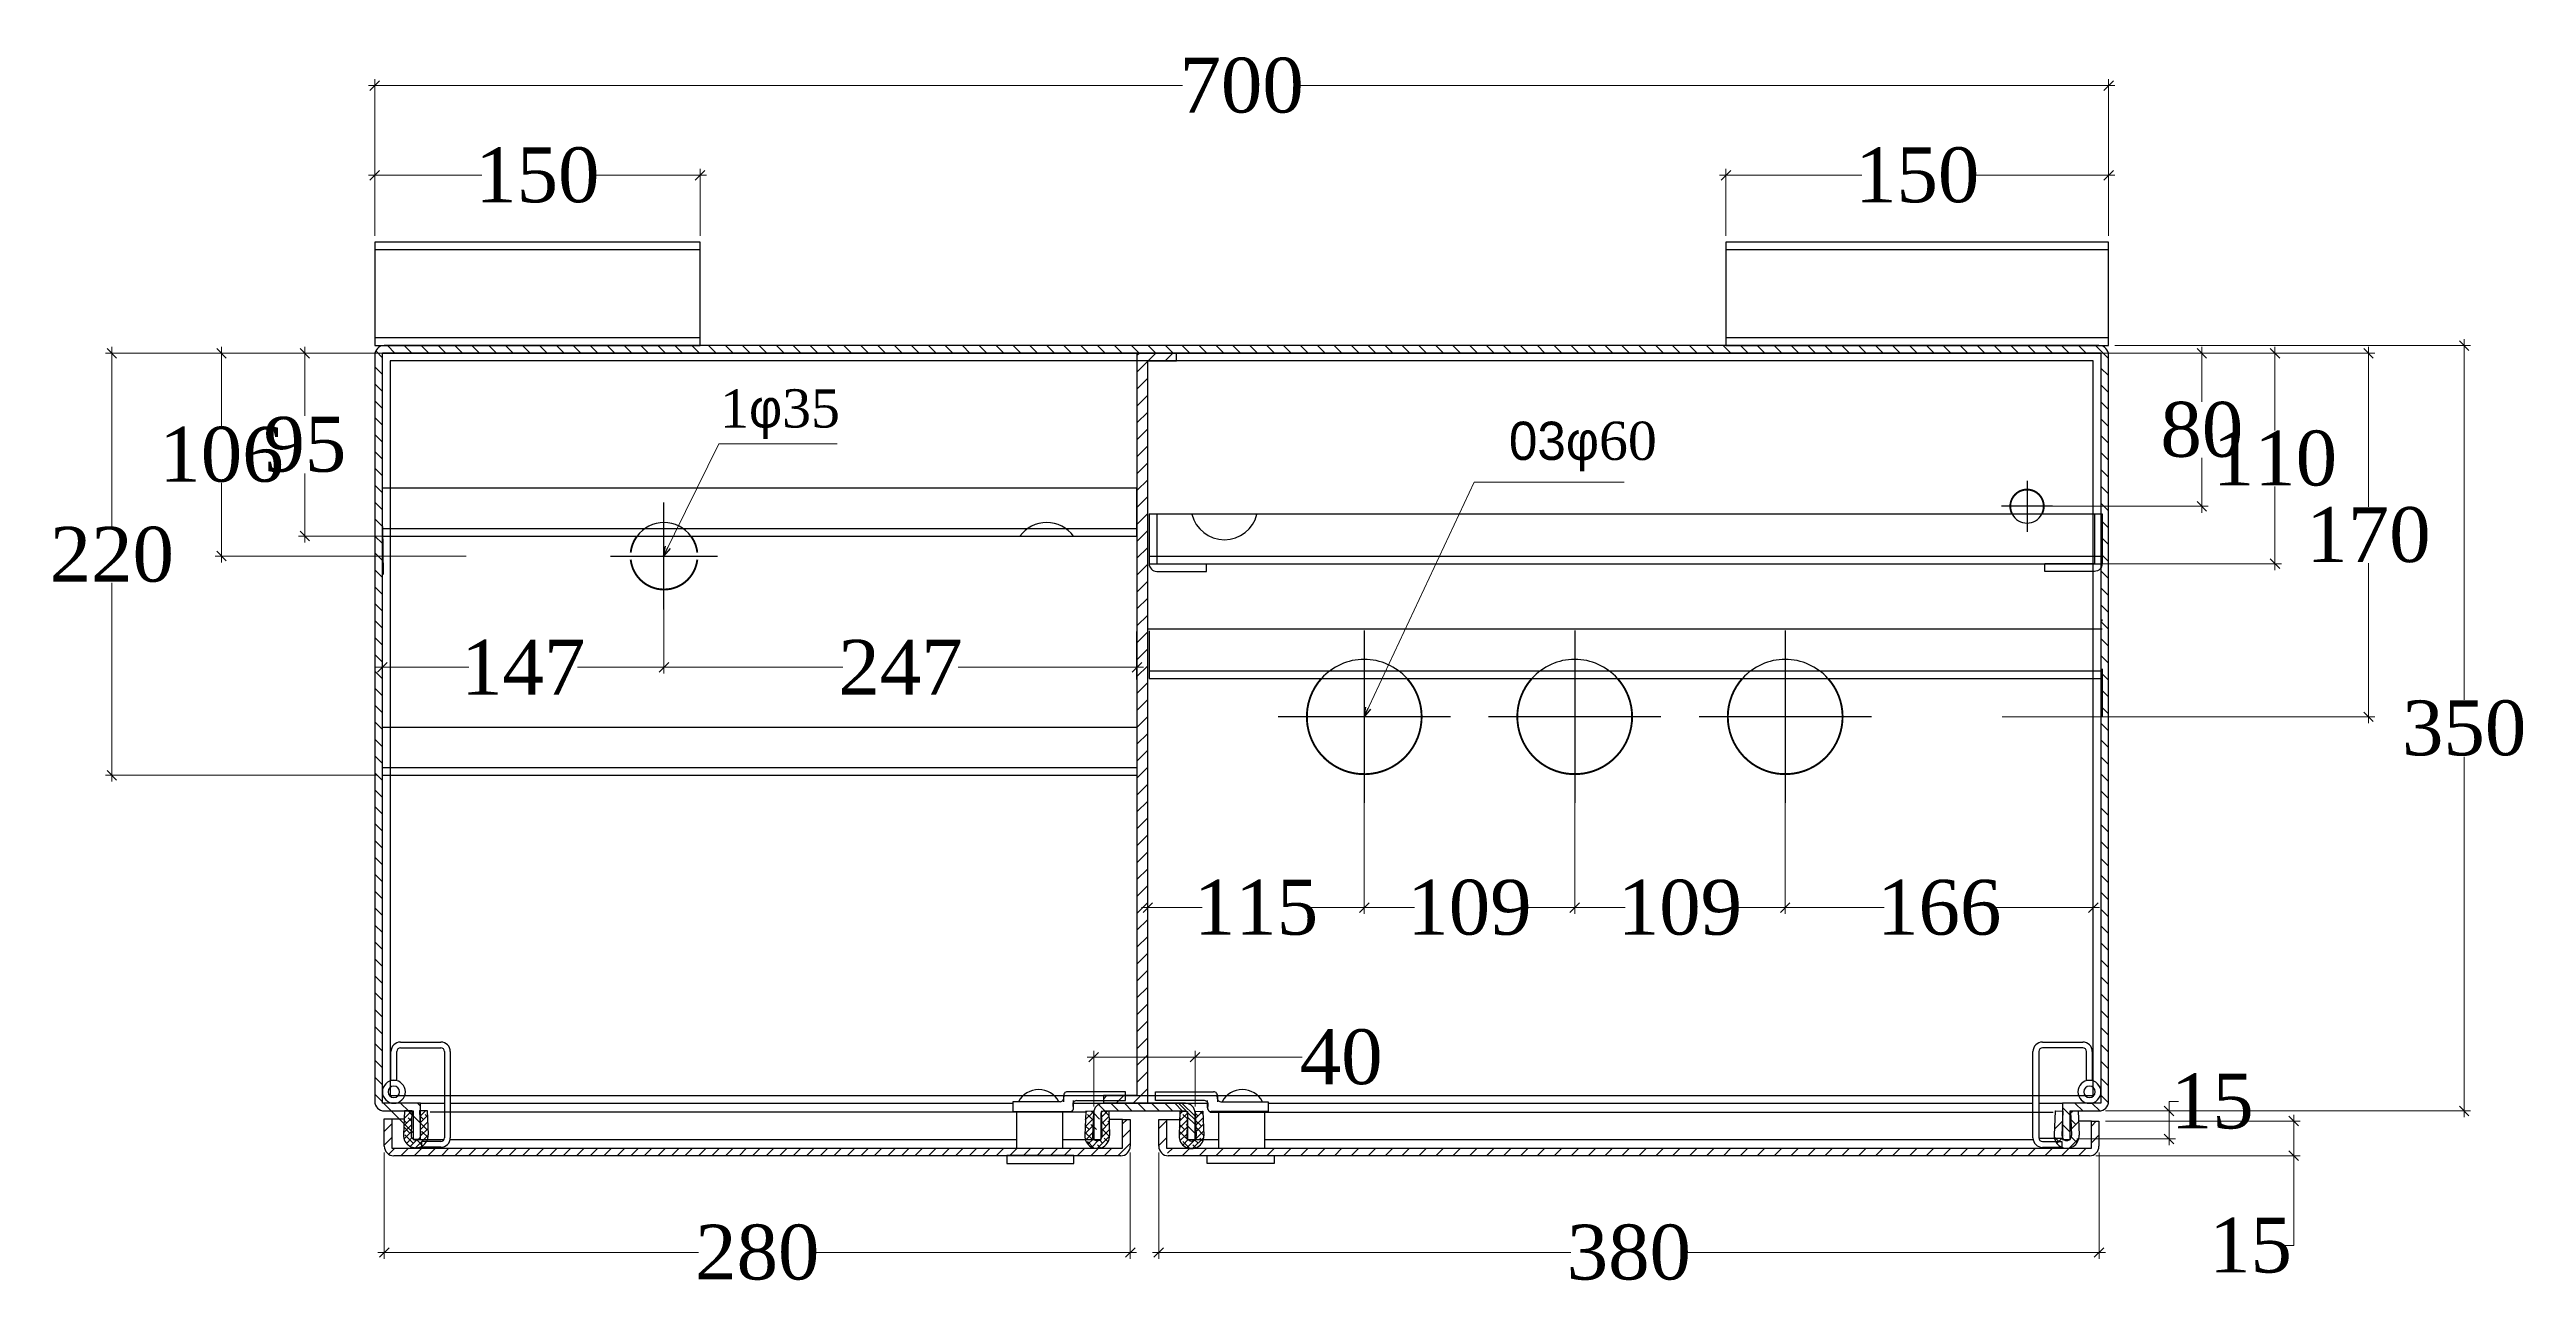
# Model space of a CAD drawing. Header units: inches. Extents: x -246336 to 136055, y -106871 to 69513.
# Drawn here: x -67246 to -63362, y -24993 to -23051 of the extents above; entities that cross this region are included whole.
import ezdxf

# ---------------------------------------------------------------- set-up
doc = ezdxf.new("R2010")
doc.units = ezdxf.units.IN
doc.header["$MEASUREMENT"] = 0
doc.styles.get("Standard").update_dxf_attribs({"font": 'VNTIME_0.TTF', "height": 86})
doc.dimstyles.get("Standard").update_dxf_attribs({"dimtxt": 0.18, "dimasz": 15, "dimexe": 10, "dimexo": 10, "dimgap": 0.09, "dimtad": 0, "dimtih": 1, "dimtoh": 1, "dimdec": 0, "dimzin": 0, "dimdsep": 32, "dimtxsty": 'Standard', "dimblk": 'OBLIQUE', "dimcen": 15, "dimdle": 10, "dimclrd": 3, "dimclre": 3, "dimclrt": 3, "dimadec": 0, "dimazin": 0, "dimtfac": 1, "dimtdec": 0, "dimtofl": 0, "dimtmove": 0, "dimatfit": 3, "dimldrblk": 'OPEN30', "dimfxl": 1, "dimtolj": 1, "dimtzin": 0, "dimlwd": 0, "dimlwe": 0, "dimarcsym": 0})
pattern_1 = [(45, (-76809.91, -26393.672), (-13.258252, 13.258252), [])]
pattern_2 = [(45, (-76809.9096, -26393.6716), (-5.303301, 5.303301), []), (135, (-76809.9096, -26393.6716), (-15.9099026, 5.303301), [18.75, -11.25])]
pattern_3 = [(135, (-76809.91, -26393.672), (-10.606602, -10.606602), [])]

# ---------------------------------------------------------------- blocks, each defined once
blk = doc.blocks.new('_OBLIQUE')
at = {"color": 0, "linetype": 'ByBlock'}
blk.add_line((-0.5, -0.5), (0.5, 0.5), dxfattribs=at)
blk = doc.blocks.new('*D349')
at = {"color": 3, "lineweight": 0}
for p, q in [((-65184.4, -24197), (-65184.4, -24406.2)), ((-64854.4, -24197), (-64854.4, -24406.2)), ((-65194.4, -24396.2), (-65105.4, -24396.2)), ((-64844.4, -24396.2), (-64933.5, -24396.2))]:
    blk.add_line(p, q, dxfattribs=at)
at = {"layer": 'Defpoints', "color": 0}
for p in [(-65184.4, -24187), (-64854.4, -24187), (-64854.4, -24396.2)]:
    blk.add_point(p, dxfattribs=at)
at = {"color": 3, "lineweight": 0, "xscale": 15, "yscale": 15, "zscale": 15, "rotation": 180}
blk.add_blockref('_OBLIQUE', (-65184.4, -24396.2), dxfattribs=at)
at = {"color": 3, "lineweight": 0, "xscale": 15, "yscale": 15, "zscale": 15}
blk.add_blockref('_OBLIQUE', (-64854.4, -24396.2), dxfattribs=at)
at = {"color": 3, "insert": (-65019.4, -24396.2), "char_height": 86, "attachment_point": 5}
blk.add_mtext('\\A1;109', dxfattribs=at)
blk = doc.blocks.new('_Open30')
at = {"color": 0, "linetype": 'ByBlock', "lineweight": -2}
for p, q in [((-1, 0.27), (0, 0)), ((0, 0), (-1, -0.27)), ((0, 0), (-1, 0))]:
    blk.add_line(p, q, dxfattribs=at)
blk = doc.blocks.new('*D350')
at = {"color": 3, "lineweight": 0}
for p, q in [((-65506.6, -24780.2), (-65506.6, -24946.9)), ((-64032.4, -24780.2), (-64032.4, -24946.9)), ((-65516.6, -24936.9), (-64860.7, -24936.9)), ((-64022.4, -24936.9), (-64678.3, -24936.9))]:
    blk.add_line(p, q, dxfattribs=at)
at = {"layer": 'Defpoints', "color": 0}
for p in [(-65506.6, -24770.2), (-64032.4, -24770.2), (-64032.4, -24936.9)]:
    blk.add_point(p, dxfattribs=at)
at = {"color": 3, "lineweight": 0, "xscale": 15, "yscale": 15, "zscale": 15, "rotation": 180}
blk.add_blockref('_OBLIQUE', (-65506.6, -24936.9), dxfattribs=at)
at = {"color": 3, "lineweight": 0, "xscale": 15, "yscale": 15, "zscale": 15}
blk.add_blockref('_OBLIQUE', (-64032.4, -24936.9), dxfattribs=at)
at = {"color": 3, "insert": (-64769.5, -24936.9), "char_height": 86, "attachment_point": 5}
blk.add_mtext('\\A1;380', dxfattribs=at)
blk = doc.blocks.new('*X341')
at = {"color": 0}
for p, q in [((285.9, 553.8), (281.9, 557.8)), ((294.7, 553.8), (290.7, 557.8)), ((303.5, 553.8), (299.5, 557.8)), ((312.4, 553.8), (308.4, 557.8)), ((321.2, 553.8), (317.2, 557.8)), ((330.1, 553.8), (326.1, 557.8)), ((338.9, 553.8), (334.9, 557.8)), ((347.7, 553.8), (343.7, 557.8)), ((356.6, 553.8), (352.6, 557.8)), ((365.4, 553.8), (361.4, 557.8)), ((374.3, 553.8), (370.3, 557.8)), ((383.1, 553.8), (379.1, 557.8)), ((391.9, 553.8), (387.9, 557.8)), ((400.8, 553.8), (396.8, 557.8)), ((409.6, 553.8), (405.6, 557.8)), ((418.4, 553.8), (414.4, 557.8)), ((427.3, 553.8), (423.3, 557.8)), ((436.1, 553.8), (432.1, 557.8)), ((445, 553.8), (441, 557.8)), ((453.8, 553.8), (449.8, 557.8)), ((462.6, 553.8), (458.6, 557.8)), ((471.5, 553.8), (467.5, 557.8)), ((480.3, 553.8), (476.3, 557.8)), ((489.2, 553.8), (485.2, 557.8)), ((498, 553.8), (494, 557.8)), ((506.8, 553.8), (502.8, 557.8)), ((515.7, 553.8), (511.7, 557.8)), ((524.5, 553.8), (520.5, 557.8)), ((533.4, 553.8), (529.4, 557.8)), ((542.2, 553.8), (538.2, 557.8)), ((551, 553.8), (547, 557.8)), ((559.9, 553.8), (555.9, 557.8)), ((568.7, 553.8), (564.7, 557.8)), ((577.5, 553.8), (573.5, 557.8)), ((586.4, 553.8), (582.4, 557.8)), ((595.2, 553.8), (591.2, 557.8)), ((604.1, 553.8), (600.1, 557.8)), ((612.9, 553.8), (608.9, 557.8)), ((621.7, 553.8), (617.7, 557.8)), ((630.6, 553.8), (626.6, 557.8)), ((639.4, 553.8), (635.4, 557.8)), ((648.3, 553.8), (644.3, 557.8)), ((657.1, 553.8), (653.1, 557.8)), ((665.9, 553.8), (661.9, 557.8)), ((674.8, 553.8), (670.8, 557.8)), ((683.6, 553.8), (679.6, 557.8)), ((692.5, 553.8), (688.5, 557.8)), ((701.3, 553.8), (697.3, 557.8)), ((710.1, 553.8), (706.1, 557.8)), ((719, 553.8), (715, 557.8)), ((727.8, 553.8), (723.8, 557.8)), ((736.6, 553.8), (732.6, 557.8)), ((745.5, 553.8), (741.5, 557.8)), ((754.3, 553.8), (750.3, 557.8)), ((763.2, 553.8), (759.2, 557.8)), ((772, 553.8), (768, 557.8)), ((780.8, 553.8), (776.8, 557.8)), ((789.7, 553.8), (785.7, 557.8)), ((798.5, 553.8), (794.5, 557.8)), ((807.4, 553.8), (803.4, 557.8)), ((816.2, 553.8), (812.2, 557.8)), ((825, 553.8), (821, 557.8)), ((833.9, 553.8), (829.9, 557.8)), ((842.7, 553.8), (838.7, 557.8)), ((851.6, 553.8), (847.6, 557.8)), ((860.4, 553.8), (856.4, 557.8)), ((869.2, 553.8), (865.2, 557.8)), ((878.1, 553.8), (874.1, 557.8)), ((886.9, 553.8), (882.9, 557.8)), ((895.7, 553.8), (891.7, 557.8)), ((904.6, 553.8), (900.6, 557.8)), ((913.4, 553.8), (909.4, 557.8)), ((922.3, 553.8), (918.3, 557.8)), ((931.1, 553.8), (927.1, 557.8)), ((939.9, 553.8), (935.9, 557.8)), ((948.8, 553.8), (944.8, 557.8)), ((957.6, 553.8), (953.6, 557.8)), ((966.5, 553.8), (962.5, 557.8)), ((975.3, 553.8), (971.3, 557.8)), ((984.1, 553.8), (980.1, 557.8)), ((993, 553.8), (989, 557.8)), ((1001.8, 553.8), (997.8, 557.8)), ((1010.6, 553.8), (1006.6, 557.8)), ((1019.5, 553.8), (1015.5, 557.8)), ((1028.3, 553.8), (1024.3, 557.8)), ((1037.2, 553.8), (1033.2, 557.8)), ((1046, 553.8), (1042, 557.8)), ((1054.8, 553.8), (1050.8, 557.8)), ((1063.7, 553.8), (1059.7, 557.8)), ((1072.5, 553.8), (1068.5, 557.8)), ((1081.4, 553.8), (1077.4, 557.8)), ((1090.2, 553.8), (1086.2, 557.8)), ((1099, 553.8), (1095, 557.8)), ((1107.9, 553.8), (1103.9, 557.8)), ((1116.7, 553.8), (1112.7, 557.8)), ((1125.6, 553.8), (1121.6, 557.8)), ((1134.4, 553.8), (1130.4, 557.8)), ((1143.2, 553.8), (1139.2, 557.8)), ((1152.1, 553.8), (1148.1, 557.8)), ((1160.9, 553.8), (1156.9, 557.8)), ((1169.7, 553.8), (1165.7, 557.8)), ((1181.4, 551), (1174.6, 557.8)), ((279.3, 542.7), (275.3, 546.7)), ((279.3, 551.5), (275.8, 555)), ((1181.4, 542.1), (1177.4, 546.1)), ((279.3, 533.9), (275.3, 537.9)), ((1181.4, 533.3), (1177.4, 537.3)), ((279.3, 525), (275.3, 529)), ((279.3, 516.2), (275.3, 520.2)), ((1181.4, 524.5), (1177.4, 528.5)), ((1181.4, 515.6), (1177.4, 519.6)), ((279.3, 507.3), (275.3, 511.3)), ((1181.4, 506.8), (1177.4, 510.8)), ((279.3, 498.5), (275.3, 502.5)), ((279.3, 489.7), (275.3, 493.7)), ((1181.4, 498), (1177.4, 502)), ((1181.4, 489.1), (1177.4, 493.1)), ((279.3, 480.8), (275.3, 484.8)), ((1181.4, 480.3), (1177.4, 484.3)), ((279.3, 472), (275.3, 476)), ((279.3, 463.2), (275.3, 467.2)), ((1181.4, 471.4), (1177.4, 475.4)), ((1181.4, 462.6), (1177.4, 466.6)), ((279.3, 454.3), (275.3, 458.3)), ((1181.4, 453.8), (1177.4, 457.8)), ((279.3, 445.5), (275.3, 449.5)), ((279.3, 436.6), (275.3, 440.6)), ((1181.4, 444.9), (1177.4, 448.9)), ((279.3, 427.8), (275.3, 431.8)), ((1181.4, 436.1), (1177.4, 440.1)), ((1181.4, 427.2), (1177.4, 431.2)), ((279.3, 419), (275.3, 423)), ((1181.4, 418.4), (1177.4, 422.4)), ((279.3, 410.1), (275.3, 414.1)), ((279.3, 401.3), (275.3, 405.3)), ((1181.4, 409.6), (1177.4, 413.6)), ((1181.4, 400.7), (1177.4, 404.7)), ((279.3, 392.4), (275.3, 396.4)), ((1181.4, 391.9), (1177.4, 395.9)), ((279.3, 383.6), (275.3, 387.6)), ((279.3, 374.8), (275.3, 378.8)), ((1181.4, 383), (1177.4, 387)), ((1181.4, 374.2), (1177.4, 378.2)), ((279.3, 365.9), (275.3, 369.9)), ((1181.4, 365.4), (1177.4, 369.4)), ((279.3, 357.1), (275.3, 361.1)), ((279.3, 348.2), (275.3, 352.2)), ((1181.4, 356.5), (1177.4, 360.5)), ((1181.4, 347.7), (1177.4, 351.7)), ((279.3, 339.4), (275.3, 343.4)), ((1181.4, 338.9), (1177.4, 342.9)), ((279.3, 330.6), (275.3, 334.6)), ((279.3, 321.7), (275.3, 325.7)), ((1181.4, 330), (1177.4, 334)), ((1181.4, 321.2), (1177.4, 325.2)), ((279.3, 312.9), (275.3, 316.9)), ((1181.4, 312.3), (1177.4, 316.3)), ((279.3, 304.1), (275.3, 308.1)), ((279.3, 295.2), (275.3, 299.2)), ((1181.4, 303.5), (1177.4, 307.5)), ((1181.4, 294.7), (1177.4, 298.7)), ((279.3, 286.4), (275.3, 290.4)), ((1181.4, 285.8), (1177.4, 289.8)), ((279.3, 277.5), (275.3, 281.5)), ((279.3, 268.7), (275.3, 272.7)), ((1181.4, 277), (1177.4, 281)), ((1181.4, 268.1), (1177.4, 272.1)), ((279.3, 259.9), (275.3, 263.9)), ((1181.4, 259.3), (1177.4, 263.3)), ((279.3, 251), (275.3, 255)), ((279.3, 242.2), (275.3, 246.2)), ((1181.4, 250.5), (1177.4, 254.5)), ((279.3, 233.3), (275.3, 237.3)), ((1181.4, 241.6), (1177.4, 245.6)), ((1181.4, 232.8), (1177.4, 236.8)), ((279.3, 224.5), (275.3, 228.5)), ((1181.4, 223.9), (1177.4, 227.9)), ((279.3, 215.7), (275.3, 219.7)), ((279.3, 206.8), (275.3, 210.8)), ((1181.4, 215.1), (1177.4, 219.1)), ((1181.4, 206.3), (1177.4, 210.3)), ((279.3, 198), (275.3, 202)), ((1181.4, 197.4), (1177.4, 201.4)), ((279.3, 189.1), (275.3, 193.1)), ((279.3, 180.3), (275.3, 184.3)), ((1181.4, 188.6), (1177.4, 192.6)), ((1181.4, 179.8), (1177.4, 183.8)), ((279.3, 171.5), (275.3, 175.5)), ((1181.4, 170.9), (1177.4, 174.9)), ((279.3, 162.6), (275.3, 166.6)), ((295.3, 146.6), (280.1, 161.8)), ((293, 157.8), (289, 161.8)), ((299.3, 151.5), (295.3, 155.5)), ((299.3, 160.3), (297.8, 161.8)), ((1161.4, 155.6), (1157.4, 159.6)), ((1168, 157.8), (1164, 161.8)), ((1176.8, 157.8), (1172.8, 161.8)), ((1181.4, 162.1), (1177.4, 166.1)), ((1161.4, 146.7), (1157.4, 150.7))]:
    blk.add_line(p, q, dxfattribs=at)
blk = doc.blocks.new('*D352')
at = {"color": 3, "lineweight": 0}
for p, q in [((-66732.5, -23527), (-67157.9, -23527)), ((-67147.9, -23517), (-67147.9, -23798.8)), ((-67147.9, -24198.7), (-67147.9, -23886.8)), ((-66732.5, -24188.7), (-67157.9, -24188.7))]:
    blk.add_line(p, q, dxfattribs=at)
at = {"layer": 'Defpoints', "color": 0}
for p in [(-67147.9, -23527), (-66722.5, -23527), (-66722.5, -24188.7)]:
    blk.add_point(p, dxfattribs=at)
at = {"color": 3, "lineweight": 0, "xscale": 15, "yscale": 15, "zscale": 15}
for p, rotation in [((-67147.9, -23527), 90), ((-67147.9, -24188.7), 270)]:
    blk.add_blockref('_OBLIQUE', p, dxfattribs=dict(at, rotation=rotation))
at = {"color": 3, "insert": (-67147.9, -23842.8), "char_height": 86, "attachment_point": 5}
blk.add_mtext('\\A1;220', dxfattribs=at)
blk = doc.blocks.new('*D353')
at = {"color": 3, "lineweight": 0}
for p, q in [((-66720.8, -24780.2), (-66720.8, -24946.9)), ((-65551.3, -24780.2), (-65551.3, -24946.9)), ((-66730.8, -24936.9), (-66228.1, -24936.9)), ((-65541.3, -24936.9), (-66043.9, -24936.9))]:
    blk.add_line(p, q, dxfattribs=at)
at = {"layer": 'Defpoints', "color": 0}
for p in [(-66720.8, -24770.2), (-65551.3, -24770.2), (-65551.3, -24936.9)]:
    blk.add_point(p, dxfattribs=at)
at = {"color": 3, "lineweight": 0, "xscale": 15, "yscale": 15, "zscale": 15, "rotation": 180}
blk.add_blockref('_OBLIQUE', (-66720.8, -24936.9), dxfattribs=at)
at = {"color": 3, "lineweight": 0, "xscale": 15, "yscale": 15, "zscale": 15}
blk.add_blockref('_OBLIQUE', (-65551.3, -24936.9), dxfattribs=at)
at = {"color": 3, "insert": (-66136, -24936.9), "char_height": 86, "attachment_point": 5}
blk.add_mtext('\\A1;280', dxfattribs=at)
blk = doc.blocks.new('*D354')
at = {"color": 3, "lineweight": 0}
for p, q in [((-65618.6, -24630.7), (-65449.6, -24630.7)), ((-65608.6, -24708), (-65608.6, -24620.7)), ((-65449.6, -24708), (-65449.6, -24620.7)), ((-65449.6, -24630.7), (-65281.9, -24630.7))]:
    blk.add_line(p, q, dxfattribs=at)
at = {"layer": 'Defpoints', "color": 0}
for p in [(-65449.6, -24630.7), (-65608.6, -24718), (-65449.6, -24718)]:
    blk.add_point(p, dxfattribs=at)
at = {"color": 3, "lineweight": 0, "xscale": 15, "yscale": 15, "zscale": 15, "rotation": 180}
blk.add_blockref('_OBLIQUE', (-65608.6, -24630.7), dxfattribs=at)
at = {"color": 3, "lineweight": 0, "xscale": 15, "yscale": 15, "zscale": 15}
blk.add_blockref('_OBLIQUE', (-65449.6, -24630.7), dxfattribs=at)
at = {"color": 3, "insert": (-65220.5, -24630.7), "char_height": 86, "attachment_point": 5}
blk.add_mtext('\\A1;40', dxfattribs=at)
blk = doc.blocks.new('*X340')
at = {"color": 0}
for p, q in [((839.4, 206.5), (843.6, 210.7)), ((839.5, 210.2), (843.7, 214.4)), ((839.7, 210.4), (839.5, 210.5)), ((839.7, 213.9), (840.5, 214.7)), ((843.5, 210.1), (840.6, 213)), ((843.4, 206.7), (842.3, 207.7)), ((843.2, 213.9), (842.5, 214.6)), ((847.8, 211.4), (851.1, 214.7)), ((848.5, 212.1), (847.8, 212.9)), ((850.3, 206.8), (847.9, 209.2)), ((848, 208), (851.8, 211.9)), ((848.1, 204.6), (851.9, 208.5)), ((851.8, 212.4), (849.5, 214.7)), ((851.9, 208.7), (851.2, 209.5)), ((839.2, 202.9), (843.4, 207)), ((843.2, 199.8), (839.3, 203.7)), ((841.5, 205.1), (839.4, 207.1)), ((839.6, 199.6), (843.3, 203.3)), ((844, 195.4), (840.6, 198.9)), ((840.9, 197.4), (843.7, 200.2)), ((842.9, 195.9), (846.3, 199.3)), ((845.7, 195.2), (852.2, 201.7)), ((847.5, 195.5), (845.9, 197.1)), ((848.5, 198), (847, 199.6)), ((852.1, 201.5), (848.1, 205.5)), ((848.1, 201.1), (852.1, 205.1)), ((851.4, 198.6), (849.4, 200.6))]:
    blk.add_line(p, q, dxfattribs=at)
blk = doc.blocks.new('*D355')
at = {"color": 3, "lineweight": 0}
for p, q in [((-65523.7, -24197), (-65523.7, -24406.2)), ((-65184.4, -24197), (-65184.4, -24406.2)), ((-65533.7, -24396.2), (-65438.6, -24396.2)), ((-65174.4, -24396.2), (-65269.5, -24396.2))]:
    blk.add_line(p, q, dxfattribs=at)
at = {"layer": 'Defpoints', "color": 0}
for p in [(-65523.7, -24187), (-65184.4, -24187), (-65523.7, -24396.2)]:
    blk.add_point(p, dxfattribs=at)
at = {"color": 3, "lineweight": 0, "xscale": 15, "yscale": 15, "zscale": 15, "rotation": 180}
blk.add_blockref('_OBLIQUE', (-65523.7, -24396.2), dxfattribs=at)
at = {"color": 3, "lineweight": 0, "xscale": 15, "yscale": 15, "zscale": 15}
blk.add_blockref('_OBLIQUE', (-65184.4, -24396.2), dxfattribs=at)
at = {"color": 3, "insert": (-65354, -24396.2), "char_height": 86, "attachment_point": 5}
blk.add_mtext('\\A1;115', dxfattribs=at)
blk = doc.blocks.new('*D356')
at = {"color": 3, "lineweight": 0}
for p, q in [((-66721.8, -23527), (-66855.3, -23527)), ((-66845.3, -23517), (-66845.3, -23625.1)), ((-66845.3, -23823.7), (-66845.3, -23715.6)), ((-66721.8, -23813.7), (-66855.3, -23813.7))]:
    blk.add_line(p, q, dxfattribs=at)
at = {"layer": 'Defpoints', "color": 0}
for p in [(-66845.3, -23527), (-66711.8, -23527), (-66711.8, -23813.7)]:
    blk.add_point(p, dxfattribs=at)
at = {"color": 3, "lineweight": 0, "xscale": 15, "yscale": 15, "zscale": 15}
for p, rotation in [((-66845.3, -23527), 90), ((-66845.3, -23813.7), 270)]:
    blk.add_blockref('_OBLIQUE', p, dxfattribs=dict(at, rotation=rotation))
at = {"color": 3, "insert": (-66845.3, -23670.3), "char_height": 86, "attachment_point": 5}
blk.add_mtext('\\A1;95', dxfattribs=at)
blk = doc.blocks.new('*D358')
at = {"color": 3, "lineweight": 0}
for p, q in [((-66464.9, -23527), (-66986, -23527)), ((-66976, -23517), (-66976, -23641.6)), ((-66976, -23855), (-66976, -23730.4)), ((-66592.3, -23845), (-66986, -23845))]:
    blk.add_line(p, q, dxfattribs=at)
at = {"layer": 'Defpoints', "color": 0}
for p in [(-66976, -23527), (-66454.9, -23527), (-66582.3, -23845)]:
    blk.add_point(p, dxfattribs=at)
at = {"color": 3, "lineweight": 0, "xscale": 15, "yscale": 15, "zscale": 15}
for p, rotation in [((-66976, -23527), 90), ((-66976, -23845), 270)]:
    blk.add_blockref('_OBLIQUE', p, dxfattribs=dict(at, rotation=rotation))
at = {"color": 3, "insert": (-66976, -23686), "char_height": 86, "attachment_point": 5}
blk.add_mtext('\\A1;106', dxfattribs=at)
blk = doc.blocks.new('*D359')
at = {"color": 3, "lineweight": 0}
for p, q in [((-66723.8, -23907.5), (-66723.8, -24029.3)), ((-66282.3, -23907.5), (-66282.3, -24029.3)), ((-66733.8, -24019.3), (-66588.3, -24019.3)), ((-66272.3, -24019.3), (-66417.7, -24019.3))]:
    blk.add_line(p, q, dxfattribs=at)
at = {"layer": 'Defpoints', "color": 0}
for p in [(-66723.8, -23897.5), (-66282.3, -23897.5), (-66282.3, -24019.3)]:
    blk.add_point(p, dxfattribs=at)
at = {"color": 3, "lineweight": 0, "xscale": 15, "yscale": 15, "zscale": 15, "rotation": 180}
blk.add_blockref('_OBLIQUE', (-66723.8, -24019.3), dxfattribs=at)
at = {"color": 3, "lineweight": 0, "xscale": 15, "yscale": 15, "zscale": 15}
blk.add_blockref('_OBLIQUE', (-66282.3, -24019.3), dxfattribs=at)
at = {"color": 3, "insert": (-66503, -24019.3), "char_height": 86, "attachment_point": 5}
blk.add_mtext('\\A1;147', dxfattribs=at)
blk = doc.blocks.new('*D360')
at = {"color": 3, "lineweight": 0}
for p, q in [((-66282.3, -23907.5), (-66282.3, -24029.3)), ((-65540.7, -23907.5), (-65540.7, -24029.3)), ((-66292.3, -24019.3), (-66001.9, -24019.3)), ((-65530.7, -24019.3), (-65821.1, -24019.3))]:
    blk.add_line(p, q, dxfattribs=at)
at = {"layer": 'Defpoints', "color": 0}
for p in [(-66282.3, -23897.5), (-65540.7, -23897.5), (-65540.7, -24019.3)]:
    blk.add_point(p, dxfattribs=at)
at = {"color": 3, "lineweight": 0, "xscale": 15, "yscale": 15, "zscale": 15, "rotation": 180}
blk.add_blockref('_OBLIQUE', (-66282.3, -24019.3), dxfattribs=at)
at = {"color": 3, "lineweight": 0, "xscale": 15, "yscale": 15, "zscale": 15}
blk.add_blockref('_OBLIQUE', (-65540.7, -24019.3), dxfattribs=at)
at = {"color": 3, "insert": (-65911.5, -24019.3), "char_height": 86, "attachment_point": 5}
blk.add_mtext('\\A1;247', dxfattribs=at)
blk = doc.blocks.new('*D361')
at = {"color": 3, "lineweight": 0}
for p, q in [((-64007.4, -23515), (-63449.9, -23515)), ((-63459.9, -23505), (-63459.9, -24070.2)), ((-63459.9, -24725), (-63459.9, -24159.8)), ((-64022.4, -24715), (-63449.9, -24715))]:
    blk.add_line(p, q, dxfattribs=at)
at = {"layer": 'Defpoints', "color": 0}
for p in [(-64017.4, -23515), (-64032.4, -24715), (-63459.9, -24715)]:
    blk.add_point(p, dxfattribs=at)
at = {"color": 3, "lineweight": 0, "xscale": 15, "yscale": 15, "zscale": 15}
for p, rotation in [((-63459.9, -23515), 90), ((-63459.9, -24715), 270)]:
    blk.add_blockref('_OBLIQUE', p, dxfattribs=dict(at, rotation=rotation))
at = {"color": 3, "insert": (-63459.9, -24115), "char_height": 86, "attachment_point": 5}
blk.add_mtext('\\A1;350', dxfattribs=at)
blk = doc.blocks.new('*D362')
at = {"color": 3, "lineweight": 0}
for p, q in [((-63831.2, -23527), (-63599.9, -23527)), ((-63609.9, -23517), (-63609.9, -23768)), ((-63609.9, -24107), (-63609.9, -23856)), ((-64184.4, -24097), (-63599.9, -24097))]:
    blk.add_line(p, q, dxfattribs=at)
at = {"layer": 'Defpoints', "color": 0}
for p in [(-63841.2, -23527), (-63609.9, -23527), (-64194.4, -24097)]:
    blk.add_point(p, dxfattribs=at)
at = {"color": 3, "lineweight": 0, "xscale": 15, "yscale": 15, "zscale": 15}
for p, rotation in [((-63609.9, -23527), 90), ((-63609.9, -24097), 270)]:
    blk.add_blockref('_OBLIQUE', p, dxfattribs=dict(at, rotation=rotation))
at = {"color": 3, "insert": (-63609.9, -23812), "char_height": 86, "attachment_point": 5}
blk.add_mtext('\\A1;170', dxfattribs=at)
blk = doc.blocks.new('*D364')
at = {"color": 3, "lineweight": 0}
for p, q in [((-64022.4, -24715), (-63912.6, -24715)), ((-63922.6, -24715), (-63922.6, -24700)), ((-63922.6, -24700), (-63907.6, -24700)), ((-63922.6, -24768.8), (-63922.6, -24715)), ((-64067.4, -24758.8), (-63912.6, -24758.8))]:
    blk.add_line(p, q, dxfattribs=at)
at = {"layer": 'Defpoints', "color": 0}
for p in [(-64032.4, -24715), (-63922.6, -24715), (-64077.4, -24758.8)]:
    blk.add_point(p, dxfattribs=at)
at = {"color": 3, "lineweight": 0, "xscale": 15, "yscale": 15, "zscale": 15}
for p, rotation in [((-63922.6, -24715), 90), ((-63922.6, -24758.8), 270)]:
    blk.add_blockref('_OBLIQUE', p, dxfattribs=dict(at, rotation=rotation))
at = {"color": 3, "insert": (-63854.8, -24700), "char_height": 86, "attachment_point": 5}
blk.add_mtext('\\A1;15', dxfattribs=at)
blk = doc.blocks.new('*D365')
at = {"color": 3, "lineweight": 0}
for p, q in [((-64022.4, -24730.9), (-63717.2, -24730.9)), ((-63727.2, -24720.9), (-63727.2, -24785.2)), ((-64037.4, -24785.2), (-63717.2, -24785.2)), ((-63727.2, -24785.2), (-63727.2, -24925.9)), ((-63727.2, -24925.9), (-63742.2, -24925.9))]:
    blk.add_line(p, q, dxfattribs=at)
at = {"layer": 'Defpoints', "color": 0}
for p in [(-64032.4, -24730.9), (-64047.4, -24785.2), (-63727.2, -24785.2)]:
    blk.add_point(p, dxfattribs=at)
at = {"color": 3, "lineweight": 0, "xscale": 15, "yscale": 15, "zscale": 15}
for p, rotation in [((-63727.2, -24730.9), 90), ((-63727.2, -24785.2), 270)]:
    blk.add_blockref('_OBLIQUE', p, dxfattribs=dict(at, rotation=rotation))
at = {"color": 3, "insert": (-63794.9, -24925.9), "char_height": 86, "attachment_point": 5}
blk.add_mtext('\\A1;15', dxfattribs=at)
blk = doc.blocks.new('*D366')
at = {"color": 3, "lineweight": 0}
for p, q in [((-64524.4, -24197), (-64524.4, -24406.2)), ((-64041.4, -24197), (-64041.4, -24406.2)), ((-64534.4, -24396.2), (-64369.4, -24396.2)), ((-64031.4, -24396.2), (-64196.5, -24396.2))]:
    blk.add_line(p, q, dxfattribs=at)
at = {"layer": 'Defpoints', "color": 0}
for p in [(-64524.4, -24187), (-64041.4, -24187), (-64524.4, -24396.2)]:
    blk.add_point(p, dxfattribs=at)
at = {"color": 3, "lineweight": 0, "xscale": 15, "yscale": 15, "zscale": 15, "rotation": 180}
blk.add_blockref('_OBLIQUE', (-64524.4, -24396.2), dxfattribs=at)
at = {"color": 3, "lineweight": 0, "xscale": 15, "yscale": 15, "zscale": 15}
blk.add_blockref('_OBLIQUE', (-64041.4, -24396.2), dxfattribs=at)
at = {"color": 3, "insert": (-64282.9, -24396.2), "char_height": 86, "attachment_point": 5}
blk.add_mtext('\\A1;166', dxfattribs=at)
blk = doc.blocks.new('*D367')
at = {"color": 3, "lineweight": 0}
for p, q in [((-64854.4, -24197), (-64854.4, -24406.2)), ((-64524.4, -24197), (-64524.4, -24406.2)), ((-64864.4, -24396.2), (-64775.4, -24396.2)), ((-64514.4, -24396.2), (-64603.5, -24396.2))]:
    blk.add_line(p, q, dxfattribs=at)
at = {"layer": 'Defpoints', "color": 0}
for p in [(-64854.4, -24187), (-64524.4, -24187), (-64524.4, -24396.2)]:
    blk.add_point(p, dxfattribs=at)
at = {"color": 3, "lineweight": 0, "xscale": 15, "yscale": 15, "zscale": 15, "rotation": 180}
blk.add_blockref('_OBLIQUE', (-64854.4, -24396.2), dxfattribs=at)
at = {"color": 3, "lineweight": 0, "xscale": 15, "yscale": 15, "zscale": 15}
blk.add_blockref('_OBLIQUE', (-64524.4, -24396.2), dxfattribs=at)
at = {"color": 3, "insert": (-64689.4, -24396.2), "char_height": 86, "attachment_point": 5}
blk.add_mtext('\\A1;109', dxfattribs=at)
blk = doc.blocks.new('*D368')
at = {"color": 3, "lineweight": 0}
for p, q in [((-64135.3, -23527), (-63861.2, -23527)), ((-63871.2, -23517), (-63871.2, -23603)), ((-63871.2, -23777), (-63871.2, -23691)), ((-64135.3, -23767), (-63861.2, -23767))]:
    blk.add_line(p, q, dxfattribs=at)
at = {"layer": 'Defpoints', "color": 0}
for p in [(-64145.3, -23527), (-63871.2, -23527), (-64145.3, -23767)]:
    blk.add_point(p, dxfattribs=at)
at = {"color": 3, "lineweight": 0, "xscale": 15, "yscale": 15, "zscale": 15}
for p, rotation in [((-63871.2, -23527), 90), ((-63871.2, -23767), 270)]:
    blk.add_blockref('_OBLIQUE', p, dxfattribs=dict(at, rotation=rotation))
at = {"color": 3, "insert": (-63871.2, -23647), "char_height": 86, "attachment_point": 5}
blk.add_mtext('\\A1;80', dxfattribs=at)
blk = doc.blocks.new('*D369')
at = {"color": 3, "lineweight": 0}
for p, q in [((-64107.6, -23527), (-63746.5, -23527)), ((-63756.5, -23517), (-63756.5, -23648)), ((-63756.5, -23867), (-63756.5, -23736)), ((-64107.6, -23857), (-63746.5, -23857))]:
    blk.add_line(p, q, dxfattribs=at)
at = {"layer": 'Defpoints', "color": 0}
for p in [(-64117.6, -23527), (-63756.5, -23527), (-64117.6, -23857)]:
    blk.add_point(p, dxfattribs=at)
at = {"color": 3, "lineweight": 0, "xscale": 15, "yscale": 15, "zscale": 15}
for p, rotation in [((-63756.5, -23527), 90), ((-63756.5, -23857), 270)]:
    blk.add_blockref('_OBLIQUE', p, dxfattribs=dict(at, rotation=rotation))
at = {"color": 3, "insert": (-63756.5, -23692), "char_height": 86, "attachment_point": 5}
blk.add_mtext('\\A1;110', dxfattribs=at)
blk = doc.blocks.new('*D351')
at = {"color": 3, "lineweight": 0}
for p, q in [((-66735.8, -23343), (-66735.8, -23097.3)), ((-64017.4, -23343), (-64017.4, -23097.3)), ((-66745.8, -23107.3), (-65469.3, -23107.3)), ((-64007.4, -23107.3), (-65283.9, -23107.3))]:
    blk.add_line(p, q, dxfattribs=at)
at = {"layer": 'Defpoints', "color": 0}
for p in [(-64017.4, -23107.3), (-66735.8, -23353), (-64017.4, -23353)]:
    blk.add_point(p, dxfattribs=at)
at = {"color": 3, "lineweight": 0, "xscale": 15, "yscale": 15, "zscale": 15, "rotation": 180}
blk.add_blockref('_OBLIQUE', (-66735.8, -23107.3), dxfattribs=at)
at = {"color": 3, "lineweight": 0, "xscale": 15, "yscale": 15, "zscale": 15}
blk.add_blockref('_OBLIQUE', (-64017.4, -23107.3), dxfattribs=at)
at = {"color": 3, "insert": (-65376.6, -23107.3), "char_height": 86, "attachment_point": 5}
blk.add_mtext('\\A1;700', dxfattribs=at)
blk = doc.blocks.new('*D357')
at = {"color": 3, "lineweight": 0}
for p, q in [((-66745.8, -23247.9), (-66567.7, -23247.9)), ((-66735.8, -23343), (-66735.8, -23237.9)), ((-66215.8, -23247.9), (-66393.8, -23247.9)), ((-66225.8, -23343), (-66225.8, -23237.9))]:
    blk.add_line(p, q, dxfattribs=at)
at = {"layer": 'Defpoints', "color": 0}
for p in [(-66225.8, -23247.9), (-66735.8, -23353), (-66225.8, -23353)]:
    blk.add_point(p, dxfattribs=at)
at = {"color": 3, "lineweight": 0, "xscale": 15, "yscale": 15, "zscale": 15, "rotation": 180}
blk.add_blockref('_OBLIQUE', (-66735.8, -23247.9), dxfattribs=at)
at = {"color": 3, "lineweight": 0, "xscale": 15, "yscale": 15, "zscale": 15}
blk.add_blockref('_OBLIQUE', (-66225.8, -23247.9), dxfattribs=at)
at = {"color": 3, "insert": (-66480.8, -23247.9), "char_height": 86, "attachment_point": 5}
blk.add_mtext('\\A1;150', dxfattribs=at)
blk = doc.blocks.new('*D370')
at = {"color": 3, "lineweight": 0}
for p, q in [((-64627.4, -23247.9), (-64404.4, -23247.9)), ((-64617.4, -23343), (-64617.4, -23237.9)), ((-64007.4, -23247.9), (-64230.5, -23247.9)), ((-64017.4, -23343), (-64017.4, -23237.9))]:
    blk.add_line(p, q, dxfattribs=at)
at = {"layer": 'Defpoints', "color": 0}
for p in [(-64017.4, -23247.9), (-64617.4, -23353), (-64017.4, -23353)]:
    blk.add_point(p, dxfattribs=at)
at = {"color": 3, "lineweight": 0, "xscale": 15, "yscale": 15, "zscale": 15, "rotation": 180}
blk.add_blockref('_OBLIQUE', (-64617.4, -23247.9), dxfattribs=at)
at = {"color": 3, "lineweight": 0, "xscale": 15, "yscale": 15, "zscale": 15}
blk.add_blockref('_OBLIQUE', (-64017.4, -23247.9), dxfattribs=at)
at = {"color": 3, "insert": (-64317.4, -23247.9), "char_height": 86, "attachment_point": 5}
blk.add_mtext('\\A1;150', dxfattribs=at)

msp = doc.modelspace()

# ---------------------------------------------------------------- hatches: boundary and pattern name
at = {"linetype": 'Continuous'}
h = msp.add_hatch(dxfattribs=at)
h.set_pattern_fill('ANSI31', color=256, scale=150, style=0)
h.set_pattern_definition(pattern_1)
h.paths.add_polyline_path([(-65593.114, -24690.986), (-65593.114, -24702.986), (-65523.672, -24702.986), (-65523.672, -23538.986), (-65478.672, -23538.986), (-65478.672, -23526.986), (-65540.738, -23526.986), (-65540.738, -24690.986)])
h = msp.add_hatch(dxfattribs=at)
h.set_pattern_fill('ANSI31', color=256, scale=120, style=0)
h.set_pattern_definition([(45, (-76809.91, -26393.672), (-10.606602, 10.606602), [])])
edge = h.paths.add_edge_path()
edge.add_line((-66708.774, -24773.246), (-65563.256, -24773.246))
edge.add_line((-65563.256, -24773.246), (-65563.256, -24728.408))
edge.add_line((-65563.256, -24728.408), (-65551.256, -24728.408))
edge.add_line((-65551.256, -24728.408), (-65551.256, -24770.246))
edge.add_arc((-65566.256, -24770.246), 15, -90, 0, ccw=False)
edge.add_line((-65566.256, -24785.246), (-66705.774, -24785.246))
edge.add_arc((-66705.774, -24770.246), 15, 180, 270, ccw=False)
edge.add_line((-66720.774, -24770.246), (-66720.774, -24727.186))
edge.add_line((-66720.774, -24727.186), (-66708.774, -24727.186))
edge.add_line((-66708.774, -24727.186), (-66708.774, -24773.246))
h = msp.add_hatch(dxfattribs=at)
h.set_pattern_fill('ANSI38', color=256, scale=60, style=0)
h.set_pattern_definition(pattern_2)
h.paths.add_polyline_path([(-66690.832, -24752.408, 1.03975104), (-66651.862, -24752.408), (-66653.356, -24714.084), (-66665.347, -24714.552), (-66663.853, -24752.876, -1.03975104), (-66678.841, -24752.876), (-66677.347, -24714.552), (-66689.338, -24714.084)])
h = msp.add_hatch(dxfattribs=at)
h.set_pattern_fill('ANSI31', color=256, scale=120, angle=90, style=0)
h.set_pattern_definition(pattern_3)
edge = h.paths.add_edge_path()
edge.add_line((-65593.601, -24714.986), (-65464.638, -24714.986))
edge.add_line((-65464.638, -24702.986), (-65593.601, -24702.986))
edge.add_arc((-65593.601, -24717.986), 15, 90, 180)
edge.add_line((-65608.601, -24717.986), (-65608.601, -24759.986))
edge.add_line((-65596.601, -24759.986), (-65596.601, -24717.986))
edge.add_line((-65608.601, -24759.986), (-65596.601, -24759.986))
h = msp.add_hatch(dxfattribs=at)
h.set_pattern_fill('ANSI31', color=256, scale=150, style=0)
h.set_pattern_definition(pattern_1)
edge = h.paths.add_edge_path()
edge.add_line((-64047.424, -24785.246), (-65491.638, -24785.246))
edge.add_line((-65494.638, -24773.246), (-64044.424, -24773.246))
edge.add_line((-65494.638, -24728.408), (-65494.638, -24773.246))
edge.add_line((-65506.638, -24770.246), (-65506.638, -24728.408))
edge.add_line((-65506.638, -24728.408), (-65494.638, -24728.408))
edge.add_line((-64044.424, -24773.246), (-64044.424, -24730.904))
edge.add_arc((-64047.424, -24770.246), 15, 270, 360)
edge.add_line((-64032.424, -24730.904), (-64032.424, -24770.246))
edge.add_line((-64044.424, -24730.904), (-64032.424, -24730.904))
h = msp.add_hatch(dxfattribs=at)
h.set_pattern_fill('ANSI38', color=256, scale=60, style=0)
h.set_pattern_definition(pattern_2)
h.paths.add_polyline_path([(-65474.779, -24753.854, 1.03975104), (-65435.808, -24753.854), (-65437.303, -24715.53), (-65449.294, -24715.997), (-65447.799, -24754.322, -1.03975104), (-65462.788, -24754.322), (-65461.294, -24715.997), (-65473.284, -24715.53)])
h = msp.add_hatch(dxfattribs=at)
h.set_pattern_fill('ANSI31', color=256, scale=120, angle=90, style=0)
h.set_pattern_definition(pattern_3)
edge = h.paths.add_edge_path()
edge.add_line((-65461.638, -24717.986), (-65461.638, -24759.986))
edge.add_line((-65449.638, -24759.986), (-65449.638, -24717.986))
edge.add_arc((-65464.638, -24717.986), 3, 0, 90)
edge.add_arc((-65464.638, -24717.986), 15, 0, 90)
h = msp.add_hatch(dxfattribs=at)
h.set_pattern_fill('ANSI38', color=256, scale=150, style=0)
h.set_pattern_definition([(45, (-76809.91, -26393.672), (-13.258252, 13.258252), []), (135, (-76809.91, -26393.672), (-39.774756, 13.258252), [46.875, -28.125])])
edge = h.paths.add_edge_path()
edge.add_line((-64101.062, -24714.789), (-64102.556, -24753.113))
edge.add_arc((-64083.071, -24753.873), 19.5, 177.767101, 362.232899)
edge.add_line((-64063.585, -24753.113), (-64065.08, -24714.789))
edge.add_line((-64065.08, -24714.789), (-64077.071, -24715.256))
edge.add_line((-64077.071, -24715.256), (-64075.576, -24753.581))
edge.add_arc((-64083.071, -24753.873), 7.5, -182.232899, 2.232899, ccw=False)
edge.add_line((-64090.565, -24753.581), (-64089.071, -24715.256))
edge.add_line((-64089.071, -24715.256), (-64101.062, -24714.789))
edge = h.paths.add_edge_path(flags=16)
edge.add_line((-64090.924, -24764.43), (-64090.924, -24772.044))
edge.add_line((-64090.924, -24763.044), (-64090.924, -24764.43))

# ---------------------------------------------------------------- linework, layer by layer
for p, q in [((-66225.774, -23352.986), (-66735.774, -23352.986)), ((-66735.774, -23352.986), (-66735.774, -23514.986)), ((-66225.774, -23364.986), (-66735.774, -23364.986)), ((-66225.774, -23502.986), (-66225.774, -23352.986)), ((-64617.424, -23352.986), (-64617.424, -23514.986)), ((-64017.424, -23352.986), (-64617.424, -23352.986)), ((-64017.424, -23364.986), (-64617.424, -23364.986)), ((-64017.424, -23502.986), (-64017.424, -23352.986)), ((-66225.774, -23502.986), (-66735.774, -23502.986)), ((-66735.774, -23514.986), (-66225.774, -23514.986)), ((-65025.774, -23526.986), (-66723.774, -23526.986)), ((-66723.774, -24702.986), (-66723.774, -23526.986)), ((-66225.774, -23514.986), (-66225.774, -23502.986)), ((-64032.424, -23514.986), (-65025.774, -23514.986)), ((-65025.774, -23526.986), (-64029.424, -23526.986)), ((-64029.424, -23526.986), (-65025.774, -23526.986)), ((-64017.424, -23502.986), (-64617.424, -23502.986)), ((-64617.424, -23514.986), (-64017.424, -23514.986)), ((-64029.424, -23526.986), (-64029.424, -24702.986)), ((-64017.424, -23514.986), (-64017.424, -23502.986)), ((-65025.774, -23538.986), (-66711.774, -23538.986)), ((-66711.774, -23538.986), (-66711.774, -24690.986)), ((-64041.424, -23538.986), (-65025.774, -23538.986)), ((-64041.424, -24690.986), (-64041.424, -23538.986)), ((-65540.738, -23738.687), (-66723.774, -23738.687)), ((-65540.738, -23813.286), (-65540.738, -23738.286)), ((-66723.774, -23798.687), (-66722.456, -23873.687)), ((-66722.456, -23801.687), (-65540.738, -23801.687)), ((-64027.589, -23779.47), (-65521.595, -23779.47)), ((-65521.595, -23779.47), (-65521.595, -23856.986)), ((-64027.589, -23854.47), (-64027.589, -23779.47)), ((-64027.589, -23779.47), (-64027.589, -23856.986)), ((-66722.456, -23813.687), (-65540.738, -23813.687)), ((-65521.595, -23844.986), (-64027.589, -23844.986)), ((-65521.595, -23856.986), (-64027.589, -23856.986)), ((-65431.595, -23868.986), (-65431.595, -23856.986)), ((-64117.589, -23868.986), (-64117.589, -23856.986)), ((-64027.589, -23959.47), (-65523.672, -23959.47)), ((-64027.589, -23946.986), (-64027.589, -23944.47)), ((-65540.738, -24038.286), (-65540.738, -23963.286)), ((-65521.595, -23961.986), (-65521.595, -24036.986)), ((-65521.381, -24024.986), (-64027.375, -24024.986)), ((-65521.381, -24036.986), (-64027.375, -24036.986)), ((-64027.589, -24021.986), (-64027.589, -24096.986)), ((-65540.738, -24113.687), (-66723.774, -24113.687)), ((-66722.456, -24176.687), (-65540.738, -24176.687)), ((-66722.456, -24188.687), (-65540.738, -24188.687)), ((-66695.274, -24606.986), (-66632.274, -24606.986)), ((-66695.274, -24615.986), (-66632.274, -24615.986)), ((-64120.924, -24607.044), (-64057.924, -24607.044)), ((-64057.924, -24616.044), (-64120.924, -24616.044)), ((-66710.274, -24666.986), (-66710.274, -24621.986)), ((-66701.274, -24666.986), (-66701.274, -24621.986)), ((-66626.274, -24621.986), (-66626.274, -24756.986)), ((-66617.274, -24621.986), (-66617.274, -24756.986)), ((-64135.924, -24757.044), (-64135.924, -24622.044)), ((-64126.924, -24622.044), (-64126.924, -24757.044)), ((-64051.924, -24667.044), (-64051.924, -24622.044)), ((-64042.924, -24622.044), (-64042.924, -24667.044)), ((-66711.774, -24690.986), (-66651.774, -24690.986)), ((-66710.274, -24666.986), (-66701.274, -24666.986)), ((-66651.774, -24690.986), (-64101.424, -24690.986)), ((-65655.698, -24690.843), (-65655.698, -24700.444)), ((-65558.558, -24684.843), (-65649.698, -24684.843)), ((-65558.558, -24698.711), (-65558.558, -24684.843)), ((-65511.773, -24698.711), (-65511.773, -24684.843)), ((-65511.773, -24684.843), (-65420.633, -24684.843)), ((-65414.633, -24690.843), (-65414.633, -24700.444)), ((-64101.424, -24690.986), (-64041.424, -24690.986)), ((-64042.924, -24667.044), (-64051.924, -24667.044)), ((-66663.774, -24702.986), (-66723.774, -24702.986)), ((-66720.774, -24727.186), (-66708.774, -24727.186)), ((-66720.774, -24770.246), (-66720.774, -24727.186)), ((-66708.774, -24727.186), (-66689.849, -24727.186)), ((-66708.774, -24727.186), (-66708.774, -24773.246)), ((-66689.338, -24714.084), (-66690.832, -24752.408)), ((-66689.338, -24714.084), (-66677.347, -24714.552)), ((-66677.347, -24714.552), (-66678.841, -24752.876)), ((-66665.347, -24714.552), (-66653.356, -24714.084)), ((-66665.347, -24714.552), (-66663.853, -24752.876)), ((-66663.774, -24702.986), (-66626.274, -24702.986)), ((-66653.356, -24714.084), (-66651.862, -24752.408)), ((-66648.604, -24716.173), (-65620.061, -24716.173)), ((-66617.274, -24702.986), (-65735.492, -24702.986)), ((-65661.145, -24700.444), (-65735.492, -24700.444)), ((-65735.492, -24700.444), (-65735.492, -24716.046)), ((-65735.492, -24716.046), (-65646.086, -24716.046)), ((-65729.752, -24717.193), (-65729.752, -24773.246)), ((-65657.254, -24717.193), (-65657.254, -24773.246)), ((-65640.086, -24710.046), (-65640.086, -24698.711)), ((-65640.086, -24702.986), (-65429.247, -24702.986)), ((-65635.337, -24698.711), (-65558.558, -24698.711)), ((-65621.066, -24715.17), (-65622.56, -24753.494)), ((-65621.066, -24714.789), (-65609.075, -24715.256)), ((-65609.075, -24715.638), (-65610.569, -24753.962)), ((-65608.601, -24717.986), (-65608.601, -24759.986)), ((-65597.075, -24715.256), (-65585.084, -24714.789)), ((-65597.075, -24715.638), (-65595.581, -24753.962)), ((-65596.601, -24759.986), (-65596.601, -24717.986)), ((-65464.638, -24702.986), (-65593.601, -24702.986)), ((-65593.601, -24714.986), (-65464.638, -24714.986)), ((-65585.084, -24715.17), (-65583.59, -24753.494)), ((-65563.256, -24728.408), (-65584.568, -24728.408)), ((-65563.256, -24728.408), (-65551.256, -24728.408)), ((-65563.256, -24773.246), (-65563.256, -24728.408)), ((-65558.558, -24698.711), (-65558.558, -24698.711)), ((-65551.256, -24728.408), (-65551.256, -24770.246)), ((-65511.773, -24698.711), (-65511.773, -24698.711)), ((-65434.994, -24698.711), (-65511.773, -24698.711)), ((-65506.638, -24728.408), (-65494.638, -24728.408)), ((-65506.638, -24770.246), (-65506.638, -24728.408)), ((-65494.638, -24728.408), (-65473.787, -24728.408)), ((-65494.638, -24728.408), (-65494.638, -24773.246)), ((-65481.095, -24702.871), (-65469.231, -24715.097)), ((-65473.284, -24715.53), (-65474.779, -24753.854)), ((-65473.284, -24715.53), (-65461.294, -24715.997)), ((-65470.343, -24702.871), (-65449.212, -24723.618)), ((-65461.294, -24715.997), (-65462.788, -24754.322)), ((-65461.638, -24717.986), (-65461.638, -24759.986)), ((-65461.446, -24724.73), (-65449.953, -24735.844)), ((-65449.638, -24759.986), (-65449.638, -24717.986)), ((-65449.294, -24715.997), (-65437.303, -24715.53)), ((-65449.294, -24715.997), (-65447.799, -24754.322)), ((-65437.303, -24715.53), (-65435.808, -24753.854)), ((-65430.245, -24710.046), (-65430.245, -24698.711)), ((-65426.4, -24716.776), (-64104.298, -24716.776)), ((-65334.839, -24716.046), (-65424.245, -24716.046)), ((-65413.077, -24717.193), (-65413.077, -24773.246)), ((-65409.186, -24700.444), (-65334.839, -24700.444)), ((-65340.579, -24717.193), (-65340.579, -24773.246)), ((-65334.839, -24700.444), (-65334.839, -24716.046)), ((-65334.839, -24702.986), (-64135.924, -24702.986)), ((-64138.174, -24702.986), (-64135.924, -24702.986)), ((-64126.924, -24702.986), (-64089.424, -24702.986)), ((-64101.062, -24714.789), (-64102.556, -24753.113)), ((-64101.062, -24714.789), (-64089.071, -24715.256)), ((-64089.071, -24715.256), (-64090.565, -24753.581)), ((-64077.071, -24715.256), (-64065.08, -24714.789)), ((-64077.071, -24715.256), (-64075.576, -24753.581)), ((-64065.08, -24714.789), (-64063.585, -24753.113)), ((-64044.424, -24730.904), (-64064.451, -24730.904)), ((-64044.424, -24730.904), (-64032.424, -24730.904)), ((-64044.424, -24773.246), (-64044.424, -24730.904)), ((-64032.424, -24730.904), (-64032.424, -24770.246)), ((-66708.774, -24773.246), (-65563.256, -24773.246)), ((-66663.774, -24759.646), (-66626.896, -24759.646)), ((-66632.274, -24762.986), (-66662.274, -24762.986)), ((-66662.274, -24762.986), (-66662.274, -24764.372)), ((-66662.274, -24764.372), (-66662.274, -24771.986)), ((-66632.274, -24771.986), (-66662.274, -24771.986)), ((-66617.577, -24759.986), (-65729.752, -24759.986)), ((-65657.254, -24759.986), (-65608.965, -24759.986)), ((-65608.601, -24759.986), (-65596.601, -24759.986)), ((-65494.638, -24773.246), (-64044.424, -24773.246)), ((-65461.638, -24759.986), (-65449.638, -24759.986)), ((-65449.638, -24759.986), (-65413.077, -24759.986)), ((-65340.579, -24759.986), (-64135.633, -24759.986)), ((-64089.109, -24758.321), (-64126.786, -24758.321)), ((-64120.924, -24763.044), (-64090.924, -24763.044)), ((-64090.924, -24772.044), (-64120.924, -24772.044)), ((-64090.924, -24763.044), (-64090.924, -24764.43)), ((-64090.924, -24764.43), (-64090.924, -24772.044)), ((-65566.256, -24785.246), (-66705.774, -24785.246)), ((-65744.752, -24784.645), (-65744.752, -24797.137)), ((-65639.755, -24784.645), (-65744.752, -24784.645)), ((-65744.752, -24797.137), (-65639.755, -24797.137)), ((-65639.755, -24797.137), (-65639.755, -24784.645)), ((-64047.424, -24785.246), (-65491.638, -24785.246)), ((-65430.576, -24797.137), (-65430.576, -24784.645)), ((-65430.576, -24784.645), (-65325.579, -24784.645)), ((-65325.579, -24797.137), (-65430.576, -24797.137)), ((-65325.579, -24784.645), (-65325.579, -24797.137))]:
    msp.add_line(p, q)
for points in [[(-66663.774, -24759.986), (-66663.774, -24702.986), (-66723.774, -24702.986), (-66723.774, -23526.986), (-64029.424, -23526.986), (-64029.424, -24702.986), (-64089.424, -24702.986), (-64089.424, -24759.986), (-64077.424, -24759.986), (-64077.424, -24714.986), (-64032.424, -24714.986, 0.41421356), (-64017.424, -24699.986), (-64017.424, -23529.986, 0.41421356), (-64032.424, -23514.986), (-66720.774, -23514.986, 0.41421356), (-66735.774, -23529.986), (-66735.774, -24699.986, 0.41421356), (-66720.774, -24714.986), (-66675.774, -24714.986), (-66675.774, -24759.986), (-66663.774, -24759.986), (-66675.774, -24759.986)], [(-65521.595, -23778.986), (-65521.595, -23856.986, 0.41421356), (-65509.595, -23868.986), (-65431.595, -23868.986)], [(-64027.589, -23778.986), (-64027.589, -23856.986, -0.41421356), (-64039.589, -23868.986), (-64117.589, -23868.986)], [(-65117.342, -24036.986, 0.4472136), (-65251.506, -24036.986)], [(-64787.342, -24036.986, 0.4472136), (-64921.506, -24036.986)], [(-64457.342, -24036.986, 0.4472136), (-64591.506, -24036.986)]]:
    msp.add_lwpolyline(points, format="xyb")
msp.add_lwpolyline([(-65593.114, -24690.986), (-65593.114, -24702.986), (-65523.672, -24702.986), (-65523.672, -23538.986), (-65478.672, -23538.986), (-65478.672, -23526.986), (-65540.738, -23526.986), (-65540.738, -24690.986)], close=True)
at = {"color": 3}
for points in [[(-64145.269, -23727.152), (-64145.269, -23806.821)], [(-66282.256, -23928.728), (-66282.256, -23761.245)], [(-64105.435, -23766.986), (-64185.104, -23766.986)], [(-66365.998, -23844.986), (-66198.515, -23844.986)], [(-65184.424, -23961.893), (-65184.424, -24232.08)], [(-64854.424, -23961.893), (-64854.424, -24232.08)], [(-64524.424, -23961.893), (-64524.424, -24232.08)], [(-65049.33, -24096.986), (-65319.517, -24096.986)], [(-64719.33, -24096.986), (-64989.517, -24096.986)], [(-64389.33, -24096.986), (-64659.517, -24096.986)]]:
    msp.add_lwpolyline(points, dxfattribs=at)
at = {"const_width": 3}
for points in [[(-64122.178, -23779.47, 1.67742944), (-64168.361, -23779.47)], [(-66324.406, -23813.687, 0.13409065), (-66334.464, -23839.455, 0.13409065)], [(-66230.048, -23839.455, 0.13409065), (-66240.106, -23813.687)], [(-66334.464, -23850.517, 0.89965961), (-66230.048, -23850.517, 0.89965961)], [(-65251.506, -24036.986, 1.38947275), (-65094.737, -24104.486, 1.38947275)], [(-65094.737, -24104.486, 0.20613694), (-65117.342, -24036.986)], [(-64921.506, -24036.986, 0.20613694), (-64944.111, -24104.486, 0.16299527)], [(-64764.737, -24104.486, 0.20613694), (-64787.342, -24036.986)], [(-64591.506, -24036.986, 0.20567308), (-64614.111, -24104.486, 0.16299527)], [(-64434.737, -24104.486, 0.20613694), (-64457.342, -24036.986)], [(-64944.111, -24104.486, 0.91986621), (-64764.737, -24104.486, 0.91986621)], [(-64614.111, -24104.486, 0.91986621), (-64434.737, -24104.486, 0.91986621)]]:
    msp.add_lwpolyline(points, format="xyb", dxfattribs=at)
for points in [[(-65509.595, -23778.986), (-65509.595, -23856.986), (-65431.595, -23856.986)], [(-64039.589, -23778.986), (-64039.589, -23856.986), (-64117.589, -23856.986)]]:
    msp.add_lwpolyline(points)
for centre, radius, start, end in [((-66282.256, -23844.986), 52.5, 36.596217, 143.403783), ((-65682.256, -23844.986), 52.5, 36.596217, 143.403783), ((-65403.672, -23766.986), 52.5, 193.756273, 346.243727), ((-64145.269, -23766.986), 26.25, 208.397411, 331.602589), ((-66695.274, -24621.986), 15, 90, 180), ((-66695.274, -24621.986), 6, 90, 180), ((-66632.274, -24621.986), 15, 0, 90), ((-66632.274, -24621.986), 6, 0, 90), ((-64120.924, -24622.044), 15, 90, 180), ((-64120.924, -24622.044), 6, 90, 180), ((-64057.924, -24622.044), 15, 0, 90), ((-64057.924, -24622.044), 6, 0, 90), ((-66705.774, -24684.986), 18, 90, 270), ((-66705.774, -24684.986), 9, 90, 270), ((-66705.774, -24684.986), 18, 270, 90), ((-66705.774, -24684.986), 9, 270, 90), ((-65694.728, -24716.946), 35.571, 27.641017, 152.358983), ((-65661.145, -24694.444), 6, 270, 17.464245), ((-65649.698, -24690.843), 6, 90, 197.464245), ((-65420.633, -24690.843), 6, 342.535755, 90), ((-65409.186, -24694.444), 6, 162.535755, 270), ((-65375.603, -24716.946), 35.571, 27.641017, 152.358983), ((-64047.424, -24685.044), 18, 90, 270), ((-64047.424, -24685.044), 9, 90, 270), ((-64047.424, -24685.044), 18, 270, 90), ((-64047.424, -24685.044), 9, 270, 90), ((-65646.086, -24710.046), 6, 270, 26.395711), ((-65635.337, -24704.711), 6, 90, 206.395711), ((-65593.601, -24717.986), 15, 90, 180), ((-65593.601, -24718.367), 3, 90, 180), ((-65464.638, -24717.986), 15, 0, 90), ((-65464.638, -24717.986), 3, 0, 90), ((-65434.994, -24704.711), 6, 333.604289, 90), ((-65424.245, -24710.046), 6, 153.604289, 270), ((-66705.774, -24770.246), 15, 180, 270), ((-66671.347, -24753.168), 19.5, 177.767101, 2.232899), ((-66671.347, -24753.168), 7.5, 177.767101, 2.232899), ((-66632.274, -24756.986), 6, 270, 0), ((-66632.274, -24756.986), 15, 270, 0), ((-65603.075, -24754.254), 19.5, 177.767101, 2.232899), ((-65603.075, -24754.254), 7.5, 177.767101, 2.232899), ((-65566.256, -24770.246), 15, 270, 0), ((-65491.638, -24770.246), 15, 180, 270), ((-65455.294, -24754.614), 19.5, 177.767101, 2.232899), ((-65455.294, -24754.614), 7.5, 177.767101, 2.232899), ((-64120.924, -24757.044), 15, 180, 270), ((-64120.924, -24757.044), 6, 180, 270), ((-64083.071, -24753.873), 19.5, 177.767101, 2.232899), ((-64083.071, -24753.873), 7.5, 177.767101, 2.232899), ((-64047.424, -24770.246), 15, 270, 0)]:
    msp.add_arc(centre, radius, start, end)

# ---------------------------------------------------------------- block references
at = {"xscale": 3, "yscale": 3, "zscale": 3}
for name, p in [('*X341', (-67561.704, -25188.457)), ('*X340', (-68140.196, -25359.384))]:
    msp.add_blockref(name, p, dxfattribs=at)

# ---------------------------------------------------------------- texts
at = {"char_height": 60, "attachment_point": 1}
for s, insert in [('1{\\fSymbol|b0|i0|c2|p18;f}35', (-66194.334, -23583.431)), ('{\\fSymbol|b0|i0|c2|p18;03f}60', (-64957.58, -23634.28))]:
    msp.add_mtext(s, dxfattribs=dict(at, insert=insert))

# ---------------------------------------------------------------- dimensions: what is measured, and where the dimension line sits
for base, p1, p2, text, picture, middle in [((-64017.424, -23107.258), (-66735.774, -23352.986), (-64017.424, -23352.986), '700', '*D351', (-65376.599, -23107.258)), ((-66225.774, -23247.893), (-66735.774, -23352.986), (-66225.774, -23352.986), '150', '*D357', (-66480.774, -23247.893)), ((-64017.424, -23247.893), (-64617.424, -23352.986), (-64017.424, -23352.986), '150', '*D370', (-64317.424, -23247.893)), ((-65449.638, -24630.746), (-65608.601, -24717.986), (-65449.638, -24717.986), '40', '*D354', (-65220.469, -24630.746))]:
    dim = msp.add_linear_dim(base=base, p1=p1, p2=p2, text=text, dimstyle='Standard')
    dim.commit()
    dim.dimension.update_dxf_attribs({"geometry": picture, "text_midpoint": middle, "dimtype": 160})
for base, p1, p2, text, picture, middle in [((-67147.946, -23526.986), (-66722.456, -24188.687), (-66722.456, -23526.986), '220', '*D352', (-67147.946, -23842.837)), ((-66976.03, -23526.986), (-66582.256, -23844.986), (-66454.853, -23526.986), '106', '*D358', (-66976.03, -23685.986)), ((-63609.912, -23526.986), (-64194.424, -24096.986), (-63841.194, -23526.986), '170', '*D362', (-63609.912, -23811.986)), ((-63459.913, -24714.986), (-64017.424, -23514.986), (-64032.424, -24714.986), '350', '*D361', (-63459.913, -24114.986)), ((-63727.151, -24785.246), (-64032.424, -24730.904), (-64047.424, -24785.246), '15', '*D365', (-63794.904, -24925.917))]:
    dim = msp.add_linear_dim(base=base, p1=p1, p2=p2, angle=90, text=text, dimstyle='Standard')
    dim.commit()
    dim.dimension.update_dxf_attribs({"geometry": picture, "text_midpoint": middle, "dimtype": 160})
for base, p1, p2, text, picture, middle in [((-66845.33, -23526.986), (-66711.774, -23813.687), (-66711.774, -23526.986), '95', '*D356', (-66845.33, -23670.337)), ((-63871.194, -23526.986), (-64145.269, -23766.986), (-64145.269, -23526.986), '80', '*D368', (-63871.194, -23646.986)), ((-63756.536, -23526.986), (-64117.589, -23856.986), (-64117.589, -23526.986), '110', '*D369', (-63756.536, -23691.986)), ((-63922.579, -24714.986), (-64077.424, -24758.809), (-64032.424, -24714.986), '15', '*D364', (-63854.826, -24699.986))]:
    dim = msp.add_linear_dim(base=base, p1=p1, p2=p2, angle=90, text=text, dimstyle='Standard')
    dim.commit()
    dim.dimension.update_dxf_attribs({"geometry": picture, "text_midpoint": middle})
for base, p1, p2, text, picture, middle in [((-66282.256, -24019.255), (-66723.774, -23897.486), (-66282.256, -23897.486), '147', '*D359', (-66503.015, -24019.255)), ((-65540.738, -24019.255), (-66282.256, -23897.486), (-65540.738, -23897.486), '247', '*D360', (-65911.497, -24019.255)), ((-65523.672, -24396.237), (-65184.424, -24186.986), (-65523.672, -24186.986), '115', '*D355', (-65354.048, -24396.237)), ((-64854.424, -24396.237), (-65184.424, -24186.986), (-64854.424, -24186.986), '109', '*D349', (-65019.424, -24396.237)), ((-64524.424, -24396.237), (-64854.424, -24186.986), (-64524.424, -24186.986), '109', '*D367', (-64689.424, -24396.237)), ((-64524.424, -24396.237), (-64041.424, -24186.986), (-64524.424, -24186.986), '166', '*D366', (-64282.924, -24396.237)), ((-65551.256, -24936.883), (-66720.774, -24770.246), (-65551.256, -24770.246), '280', '*D353', (-66136.015, -24936.883)), ((-64032.424, -24936.883), (-65506.638, -24770.246), (-64032.424, -24770.246), '380', '*D350', (-64769.531, -24936.883))]:
    dim = msp.add_linear_dim(base=base, p1=p1, p2=p2, text=text, dimstyle='Standard')
    dim.commit()
    dim.dimension.update_dxf_attribs({"geometry": picture, "text_midpoint": middle})

# ---------------------------------------------------------------- leaders
at = {"annotation_type": 0, "has_hookline": 1, "hookline_direction": 0}
for points, text_width in [([(-66282.827, -23844.986), (-66196.054, -23669.166), (-66010.76, -23669.166)], 163.99), ([(-65184.424, -24096.986), (-65011.935, -23728.908), (-64776.951, -23728.908)], 218.212)]:
    msp.add_leader(points, dimstyle='Standard', override={"dimgap": 5, "dimtad": 0}, dxfattribs=dict(at, text_width=text_width))

doc.saveas('drawing.dxf')
